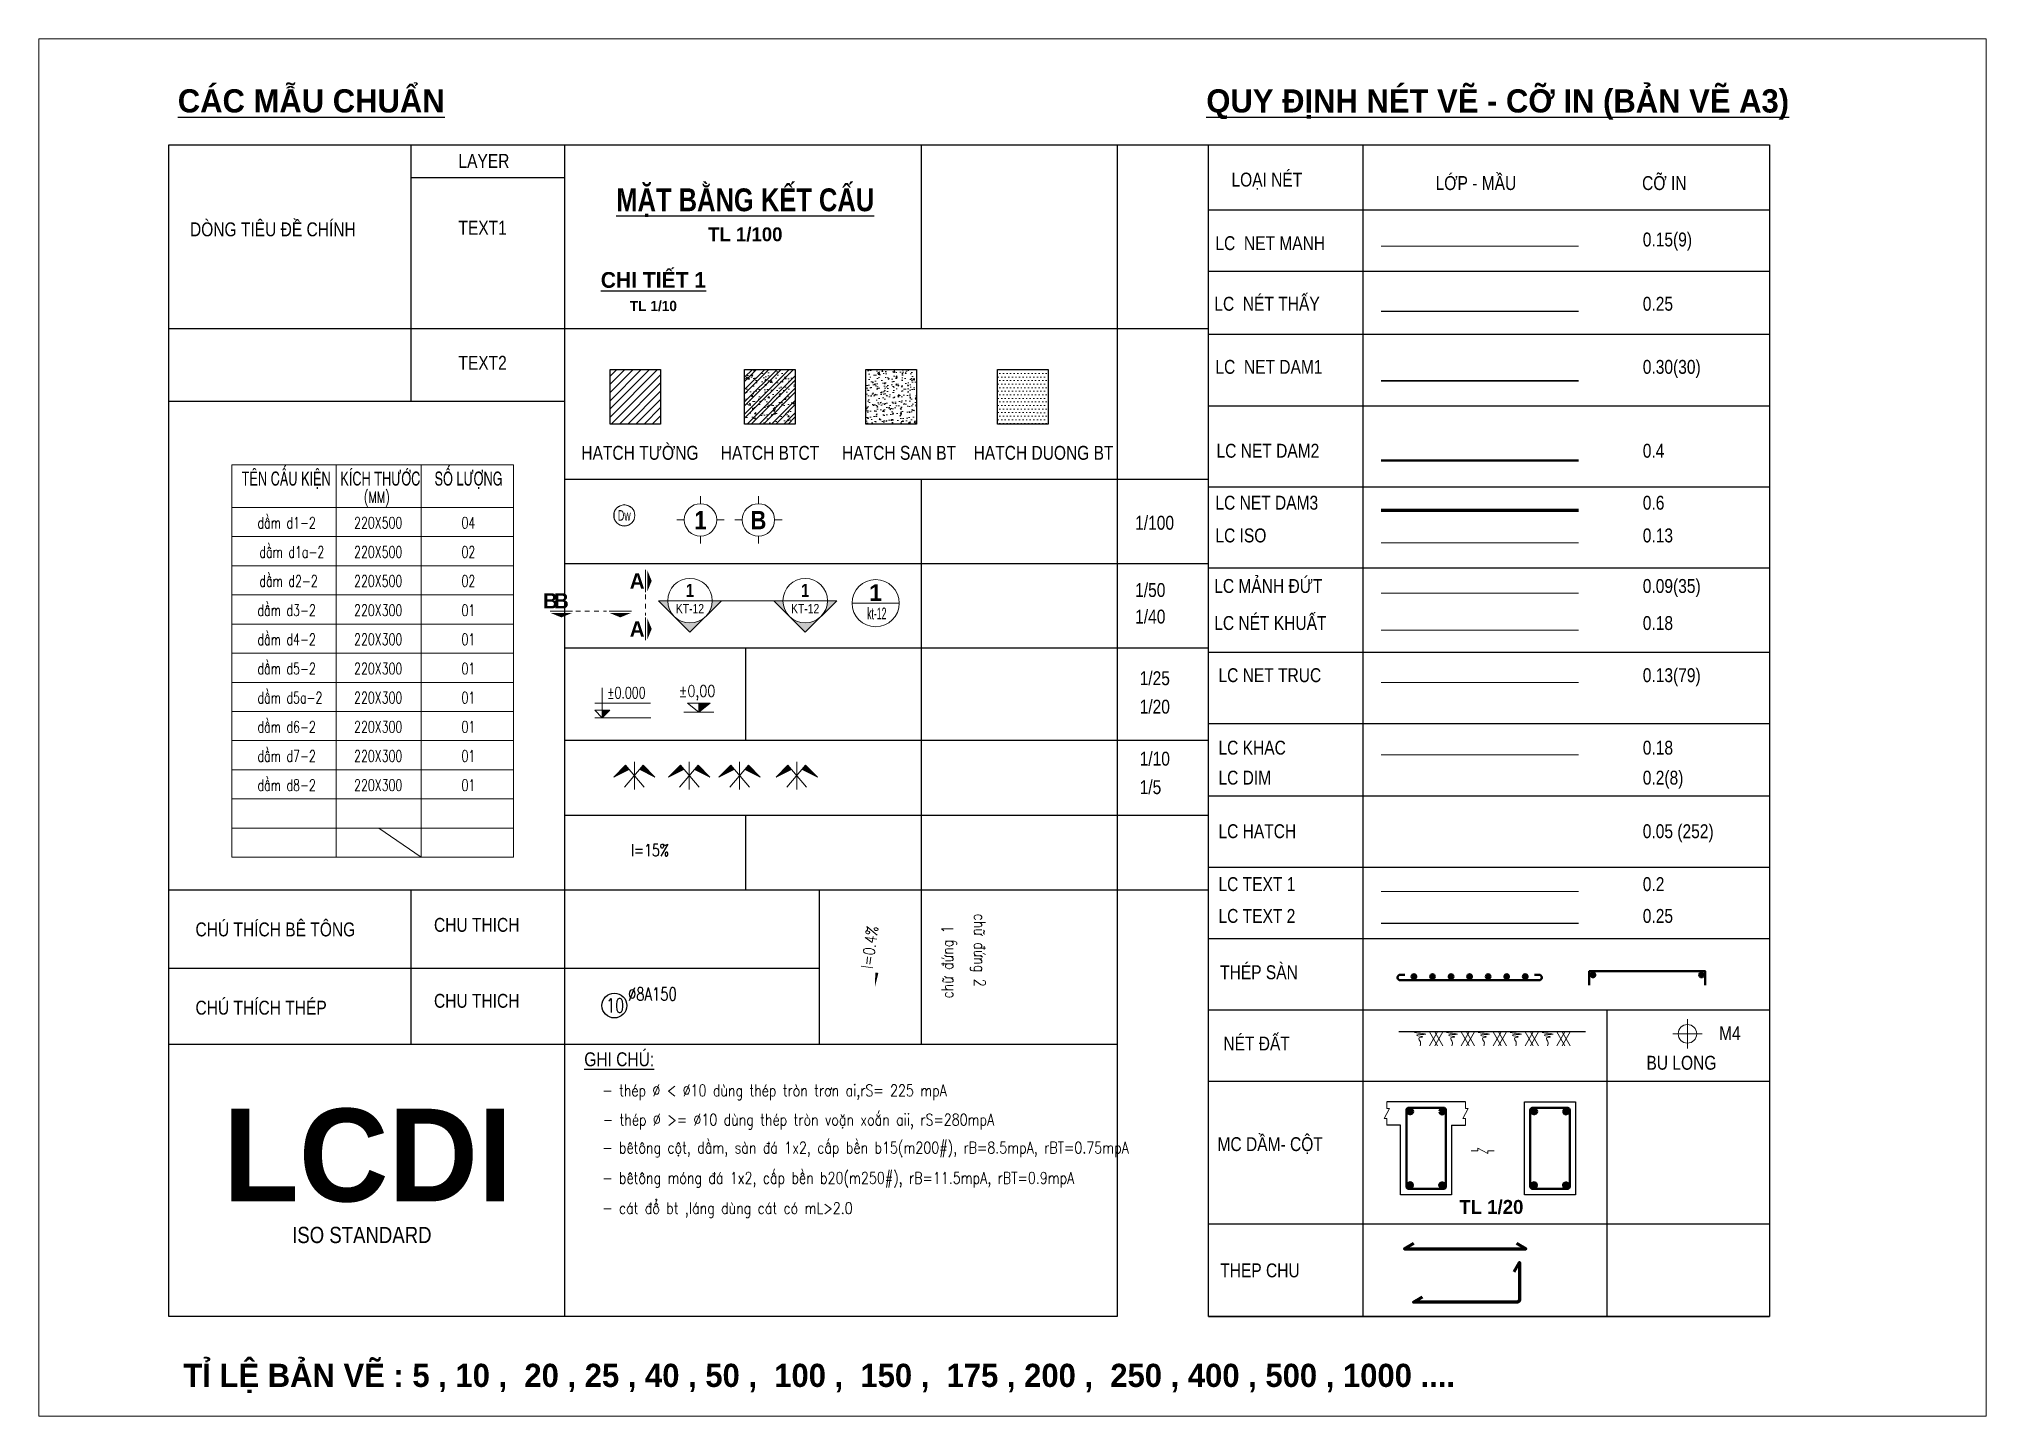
# Model space of a CAD drawing. Header units: millimetres. Extents: x 1823 to 2398, y 1966 to 2177.
# Drawn here: x 2313.17 to 2355.17, y 2059.82 to 2089.52 of the extents above; entities that cross this region are included whole.
import ezdxf
from ezdxf.enums import TextEntityAlignment as Align

# ---------------------------------------------------------------- set-up
doc = ezdxf.new("R2010")
doc.units = ezdxf.units.MM
doc.set_wipeout_variables(frame=1)
for name, pattern in [('CENTERX2', [4, 2.5, -0.5, 0.5, -0.5]), ('DASHDOT', [1, 0.5, -0.25, 0, -0.25]), ('HIDDEN', [0.375, 0.25, -0.125])]:
    doc.linetypes.add(name, pattern=pattern)
for name, color, linetype, lineweight in [('KICHTHUOC', 8, 'Continuous', 18), ('LC Dim', 8, 'Continuous', 18), ('LC Hatch', 252, 'Continuous', 9), ('LC Hatch @ 1 (1)', 252, 'Continuous', 0), ('LC ISO', 160, 'Continuous', 13), ('LC Khac', 4, 'Continuous', 9), ('LC MANH DUT', 35, 'HIDDEN', 5), ('LC Net dam 1', 30, 'Continuous', 30), ('LC Net dam2', 6, 'Continuous', 40), ('LC Net dam3', 1, 'Continuous', 60), ('LC Net khuat', 4, 'HIDDEN', 13), ('LC Net manh', 239, 'Continuous', 5), ('LC Net thay', 7, 'Continuous', 25), ('LC Net truc', 79, 'DASHDOT', 13), ('LC Text1', 3, 'Continuous', 20), ('LC Text2', 7, 'Continuous', 25), ('Text', 7, 'Continuous', 20), ('v-KICHTHUOC', 8, 'Continuous', 18), ('v-TEXT', 7, 'Continuous', 20)]:
    doc.layers.add(name, color=color, linetype=linetype, lineweight=lineweight)
doc.styles.add('arial', font='arial.ttf', dxfattribs={"width": 0.8})
doc.styles.add('Brief text', font='')
doc.styles.add('General text 2', font='arial.ttf')
doc.styles.add('LC 1', font='')
doc.styles.add('LC 2', font='', dxfattribs={"width": 0.7})
doc.styles.add('LC 3', font='vnsimli.shx', dxfattribs={"width": 0.75})
doc.styles.add('LC3', font='', dxfattribs={"width": 0.8})
doc.styles.add('T1', font='Vnsimli.shx', dxfattribs={"width": 0.7})
doc.styles.add('T2', font='', dxfattribs={"width": 0.8})
doc.styles.add('text', font='hoatbif.shx', dxfattribs={"width": 0.7})
doc.styles.add('text1', font='', dxfattribs={"width": 0.7, "height": 300})
doc.styles.get('Brief text').set_extended_font_data('.VnHelvetInsH', bold=True)
doc.styles.get('LC 1').set_extended_font_data('.VnAvantH', bold=True)
doc.styles.get('LC 2').set_extended_font_data('.VnArial NarrowH')
doc.styles.get('LC3').set_extended_font_data('.VnArialH', bold=True)
doc.styles.get('T2').set_extended_font_data('.VnArialH')
doc.styles.get('text1').set_extended_font_data('.VnHelvetInsH', bold=True)

msp = doc.modelspace()

# ---------------------------------------------------------------- texts
at = {"layer": 'LC Text1', "ltscale": 0.2, "style": 'LC 1', "width": 0.9}
for s, p in [('1', (2327.438, 2078.823, 0)), ('B', (2328.688, 2078.823, 0))]:
    msp.add_text(s, height=0.395, rotation=359.9992, dxfattribs=at).set_placement(p, align=Align.BOTTOM_CENTER)
at = {"layer": 'LC Text1', "style": 'LC 3', "width": 0.75}
msp.add_text(' I=15%%%', height=0.2622, rotation=359.9992, dxfattribs=at).set_placement((2325.801, 2071.891, 0))
at = {"layer": 'LC Text1', "color": 3, "style": 'LC 3', "width": 0.8}
for s, height, rotation, p in [('ch÷ ®øng 1', 0.25, 89.9992, (2332.888, 2068.822, 0)), ('ch÷ ®øng 2', 0.25, 269.9992, (2333.34, 2070.653, 0)), ('- thÐp %%C < %%C10 dïng thÐp trßn tr¬n ai,rS= 225 mpA', 0.25001, 359.9992, (2325.322, 2066.714, 0)), ('- thÐp %%C >= %%C10 dïng thÐp trßn voÆn xo¾n aii, rS=280mpA', 0.25001, 359.9992, (2325.332, 2066.083, 0)), ('- bªt«ng cét, dÇm, sµn ®¸ 1x2, cÊp bÒn b15(m200#), rB=8.5mpA, rBT=0.75mpA', 0.25001, 359.9992, (2325.32, 2065.481, 0)), ('- bªt«ng mãng ®¸ 1x2, cÊp bÒn b20(m250#), rB=11.5mpA, rBT=0.9mpA', 0.25001, 359.9992, (2325.32, 2064.828, 0)), ('- c¸t ®æ bt ,l¸ng dïng c¸t cã mL>2.0', 0.25001, 359.9992, (2325.32, 2064.175, 0))]:
    msp.add_text(s, height=height, rotation=rotation, dxfattribs=at).set_placement(p)
at = {"layer": 'LC Text2', "lineweight": -2}
for s, height, style, p in [('%%uc¸c mÉu chuÈn', 0.50002, 'LC 1', (2316.163, 2087.932, 0)), ('%%Uquy ®Þnh nÐt vÏ - cì in (b¶n vÏ A3)', 0.50002, 'LC 1', (2338.35, 2087.931, 0)), ('tl 1/20', 0.3, 'LC 1', (2343.807, 2064.177, 0)), ('iso standard', 0.35001, 'LC 2', (2318.63, 2063.547, 0)), ('tØ lÖ b¶n vÏ : 5 , 10 ,  20 , 25 , 40 , 50 ,  100 ,  150 ,  175 , 200 ,  250 , 400 , 500 , 1000 ....', 0.50002, 'LC 1', (2316.283, 2060.444, 0))]:
    msp.add_text(s, height=height, rotation=359.9992, dxfattribs=dict(at, style=style)).set_placement(p)
at = {"layer": 'LC Text2', "style": 'T2', "width": 0.8}
for s, height, p in [('layer', 0.3, (2322.217, 2086.737, 0)), ('lo¹i nÐt', 0.3, (2338.892, 2086.334, 0)), ('Líp - mÇu', 0.3, (2343.295, 2086.259, 0)), ('cì in', 0.3, (2347.75, 2086.259, 0)), ('dßng tiªu ®Ò chÝnh', 0.30001, (2316.426, 2085.261, 0)), ('text1', 0.3, (2322.217, 2085.295, 0)), ('LC  Net manh', 0.30001, (2338.546, 2084.963, 0)), ('0.15(9)', 0.3, (2347.765, 2085.042, 0)), ('LC  nÐt thÊy', 0.30001, (2338.523, 2083.656, 0)), ('0.25 ', 0.3, (2347.765, 2083.656, 0)), ('text2', 0.3, (2322.217, 2082.383, 0)), ('LC  Net dam1', 0.30001, (2338.546, 2082.295, 0)), ('0.30(30)', 0.3, (2347.765, 2082.295, 0)), ('HATCH T¦êNG', 0.30001, (2324.868, 2080.441, 0)), ('LC Net dam2', 0.30001, (2338.57, 2080.486, 0)), ('0.4', 0.3, (2347.765, 2080.486, 0)), ('HATCH BTCT', 0.3, (2327.876, 2080.441, 0)), ('HATCH SAN BT', 0.30001, (2330.493, 2080.441, 0)), ('HATCH DUONG BT', 0.30001, (2333.33, 2080.441, 0)), ('LC Net dam3', 0.30001, (2338.546, 2079.365, 0)), ('0.6', 0.3, (2347.765, 2079.365, 0)), ('1/100', 0.3, (2336.815, 2078.933, 0)), ('LC iso', 0.3, (2338.546, 2078.659, 0)), ('0.13', 0.3, (2347.765, 2078.659, 0)), ('LC m¶nh ®øt', 0.30001, (2338.521, 2077.569, 0)), ('0.09(35)', 0.3, (2347.765, 2077.569, 0)), ('1/50', 0.3, (2336.815, 2077.482, 0)), ('1/40', 0.3, (2336.815, 2076.909, 0)), ('LC nÐt khuÊt', 0.30001, (2338.521, 2076.77, 0)), ('0.18', 0.3, (2347.765, 2076.77, 0)), ('1/25', 0.3, (2336.912, 2075.58, 0)), ('LC Net truc', 0.30001, (2338.612, 2075.645, 0)), ('0.13(79)', 0.3, (2347.765, 2075.645, 0)), ('1/20', 0.3, (2336.912, 2074.966, 0)), ('1/10', 0.3, (2336.912, 2073.844, 0)), ('LC khac', 0.3, (2338.612, 2074.082, 0)), ('0.18', 0.3, (2347.765, 2074.082, 0)), ('LC dim', 0.3, (2338.612, 2073.435, 0)), ('0.2(8)', 0.3, (2347.765, 2073.435, 0)), ('1/5', 0.3, (2336.912, 2073.23, 0)), ('LC Hatch', 0.3, (2338.612, 2072.28, 0)), ('0.05 (252)', 0.3, (2347.765, 2072.28, 0)), ('LC text 1', 0.3, (2338.612, 2071.139, 0)), ('0.2', 0.3, (2347.765, 2071.139, 0)), ('LC text 2', 0.3, (2338.612, 2070.453, 0)), ('0.25', 0.3, (2347.765, 2070.453, 0)), ('chó thÝch bª t«ng', 0.30001, (2316.545, 2070.162, 0)), ('chu thich', 0.3, (2321.69, 2070.26, 0)), ('thÐp sµn', 0.3, (2338.647, 2069.238, 0)), ('chó thÝch thÐp', 0.30001, (2316.545, 2068.474, 0)), ('chu thich', 0.3, (2321.69, 2068.622, 0)), ('m4', 0.3, (2349.411, 2067.925, 0)), ('%%Ughi chó:', 0.30001, (2324.931, 2067.361, 0)), ('nÐt ®Êt', 0.3, (2338.717, 2067.701, 0)), ('bu long', 0.3, (2347.844, 2067.286, 0)), ('mc dÇm- cét', 0.30001, (2338.591, 2065.531, 0)), ('thep chu', 0.3, (2338.65, 2062.808, 0))]:
    msp.add_text(s, height=height, rotation=359.9992, dxfattribs=at).set_placement(p)
at = {"layer": 'LC Text2', "linetype": 'ByBlock', "style": 'LC 3', "width": 0.75}
msp.add_text('%%C8A150', height=0.2778, rotation=359.9992, dxfattribs=at).set_placement((2325.875, 2068.78, 0))
at = {"layer": 'LC Text2', "ltscale": 100, "style": 'LC 3', "width": 0.75}
msp.add_text('10', height=0.3056, rotation=359.9992, dxfattribs=at).set_placement((2325.597, 2068.67, 0), align=Align.MIDDLE_CENTER)
at = {"layer": 'LC Text2', "lineweight": -2, "style": 'LC 1'}
msp.add_text('LCDI', height=2.0001, rotation=359.9992, dxfattribs=at).set_placement((2320.262, 2065.446, 0), align=Align.MIDDLE)

# ---------------------------------------------------------------- blocks, each defined once
blk = doc.blocks.new('DXicon')
at = {"layer": 'LC Hatch', "ltscale": 50}
for points in [[(-1.15, 4.39), (-1.9, 5.26), (-4.45, 2.69)], [(4.45, 2.69), (1.9, 5.26), (1.15, 4.39)]]:
    blk.add_hatch(color=252, dxfattribs=at).paths.add_polyline_path(points)
at = {"layer": 'LC Net manh', "color": 8, "ltscale": 50}
for p, q in [((-1.9, 5.26), (-4.45, 2.69)), ((-4.45, 2.69), (-1.15, 4.39)), ((-2.13, 0.57), (1.9, 5.26)), ((2.13, 0.57), (-1.9, 5.26)), ((0, 0.04), (0, 6.04)), ((4.45, 2.69), (1.15, 4.39)), ((1.9, 5.26), (4.45, 2.69))]:
    blk.add_line(p, q, dxfattribs=at)
blk = doc.blocks.new('thep tron 2')
at = {"layer": 'LC Net dam2'}
for p, q in [((-0.5, 0.5), (0.5, 0.5)), ((0.35, 0.85), (-0.35, 0.15)), ((-0.35, 0.85), (0.35, 0.15)), ((0, 1), (0, 0))]:
    blk.add_line(p, q, dxfattribs=at)
blk.add_circle((0, 0.5), 0.5, dxfattribs=at)
blk = doc.blocks.new('theptron1')
at = {"layer": 'LC Net dam3'}
for p, q in [((-0.5, 0), (0.5, 0)), ((-0.35, 0.35), (0.35, -0.35)), ((0.35, 0.35), (-0.35, -0.35)), ((0, 0.5), (0, -0.5))]:
    blk.add_line(p, q, dxfattribs=at)
blk.add_circle((0, 0), 0.5, dxfattribs=at)
blk = doc.blocks.new('mat dat')
at = {"layer": 'LC Net manh'}
for p, q in [((2, 0), (3.73, -3)), ((3.73, 0), (2, -3)), ((3.15, 0), (4.88, -3)), ((4.88, 0), (3.15, -3))]:
    blk.add_line(p, q, dxfattribs=at)
blk.add_spline([(0, 0), (-1.21, -0.12), (1.21, -0.52), (-0.75, -0.75), (0.58, -1.1), (-0.23, -1.33), (0.06, -2.19), (0, -3)], degree=3, dxfattribs=at)
blk = doc.blocks.new('TTRUC')
at = {"layer": 'LC ISO'}
for p, q in [((0, 6.95), (0, 10.13)), ((-6.95, 0), (-10.13, 0)), ((6.95, 0), (10.13, 0)), ((0, -6.95), (0, -10.13))]:
    blk.add_line(p, q, dxfattribs=at)
at = {"layer": 'LC Net manh'}
blk.add_circle((0, 0), 6.95, dxfattribs=at)
blk = doc.blocks.new('TIEUDE1')
at = {"layer": 'LC Text2', "color": 7, "style": 'LC 1'}
blk.add_attdef('TIªU§Ò', text='', height=5, dxfattribs=at).set_placement((0, 0), align=Align.BOTTOM_CENTER)
blk.add_attdef('TL', text='', height=3, dxfattribs=at).set_placement((0, -2), align=Align.TOP_CENTER)
blk = doc.blocks.new('TIEUDE2')
at = {"layer": 'LC Text2', "color": 7, "style": 'LC 1'}
blk.add_attdef('%%UTIªU§Ò', text='', height=3.5, dxfattribs=at).set_placement((0, 0), align=Align.BOTTOM_CENTER)
blk.add_attdef('TL', text='', height=2.2, dxfattribs=at).set_placement((0, -1.8), align=Align.TOP_CENTER)
blk = doc.blocks.new('trich CT')
at = {"layer": 'LC ISO'}
blk.add_line((-500, 0), (500, 0), dxfattribs=at)
blk.add_circle((0, 0), 500, dxfattribs=at)
at = {"layer": 'LC Text1', "style": 'text1'}
blk.add_attdef('T', text='', height=350, dxfattribs=at).set_placement((0, 223), align=Align.MIDDLE_CENTER)
at = {"layer": 'LC Text1', "linetype": 'ByBlock', "style": 'text', "width": 0.7}
blk.add_attdef('KT', text='', height=250, dxfattribs=at).set_placement((0, -217), align=Align.MIDDLE_CENTER)
blk = doc.blocks.new('*U21')
at = {"layer": 'LC ISO'}
h = blk.add_hatch(color=256, dxfattribs=at)
h.paths.add_polyline_path([(0, -8.49), (4.24, -4.24, -0.198912), (0, -6, -0.198912), (-4.24, -4.24)])
h.paths.add_polyline_path([(8.49, 0), (6, 0, -0.198912), (4.24, -4.24)])
h.paths.add_polyline_path([(-4.24, -4.24, -0.198912), (-6, 0), (-8.49, 0)])
h = blk.add_hatch(color=256, dxfattribs=at)
h.paths.add_polyline_path([(31.08, -8.49), (35.32, -4.24, -0.198912), (31.08, -6, -0.198912), (26.84, -4.24)])
h.paths.add_polyline_path([(39.57, 0), (37.08, 0, -0.198912), (35.32, -4.24)])
h.paths.add_polyline_path([(26.84, -4.24, -0.198912), (25.08, 0), (22.59, 0)])
for p, q in [((-6, 0), (6, 0)), ((25.08, 0), (37.08, 0))]:
    blk.add_line(p, q, dxfattribs=at)
for points in [[(6, 0), (8.49, 0), (0, -8.49), (-8.49, 0), (-6, 0)], [(37.08, 0), (39.57, 0), (31.08, -8.49), (22.59, 0), (25.08, 0)]]:
    blk.add_lwpolyline(points, dxfattribs=at)
for centre in [(0, 0), (31.08, 0)]:
    blk.add_circle(centre, 6, dxfattribs=at)
at = {"layer": 'LC MANH DUT', "linetype": 'HIDDEN', "ltscale": 300}
blk.add_line((6, 0), (25.08, 0), dxfattribs=at)
at = {"layer": 'LC Text1', "style": 'Brief text', "width": 0.8, "flags": 8}
for tag, p in [('VIEW-NUMBER2', (0, 52)), ('VIEW-NUMBER1', (0, 0))]:
    blk.add_attdef(tag, text='', height=3.5, dxfattribs=at).set_placement(p, align=Align.BOTTOM_CENTER)
at = {"layer": 'LC Text1', "style": 'arial', "width": 0.8, "flags": 8}
for tag, p in [('SHEET-NUMBER2', (0, 51.13)), ('SHEET-NUMBER1', (0, -0.87))]:
    blk.add_attdef(tag, text='', height=2.5, dxfattribs=at).set_placement(p, align=Align.TOP_CENTER)
blk = doc.blocks.new('Caodo1')
at = {"layer": 'LC Text1'}
blk.add_hatch(color=4, dxfattribs=at).paths.add_polyline_path([(0, 200), (0, 0), (243, 200)])
at = {"layer": 'LC Text1', "color": 4}
for p, q in [((324, 0), (-324, 0)), ((0, 0), (0, 200))]:
    blk.add_line(p, q, dxfattribs=at)
blk.add_lwpolyline([(-243, 200), (243, 200), (0, 0), (0, 0)], close=True, dxfattribs=at)
at = {"layer": 'LC Text1', "color": 4, "style": 'T1', "width": 0.8}
blk.add_attdef('%%P0,00', text='', height=250, dxfattribs=at).set_placement((-39, 460), align=Align.MIDDLE_CENTER)
blk = doc.blocks.new('bu lon')
at = {"layer": 'LC Khac', "color": 9}
for p, q in [((0.79, 0), (-0.79, 0)), ((0, -0.79), (0, 0.79))]:
    blk.add_line(p, q, dxfattribs=at)
at = {"layer": 'LC Khac', "color": 7}
blk.add_circle((0, 0), 0.5, dxfattribs=at)
blk = doc.blocks.new('MM')
at = {"layer": 'LC Khac', "xscale": 2.289702860291335, "yscale": 2.289702860291335, "zscale": 2.289702860291335}
blk.add_blockref('bu lon', (0, 0), dxfattribs=at)
blk = doc.blocks.new('CT')
at = {"layer": 'LC Text1', "lineweight": 15}
blk.add_hatch(color=4, dxfattribs=at).paths.add_polyline_path([(3.25, 1.6), (1.64, 1.6), (1.64, 0)])
at = {"layer": 'LC Text1', "color": 4, "lineweight": 15, "ltscale": 50}
for p, q in [((12.09, 0), (0, 0)), ((0.05, 3.14), (12, 3.14))]:
    blk.add_line(p, q, dxfattribs=at)
for points in [[(1.64, 6.43), (1.64, 0)], [(1.64, 0), (0.03, 1.6), (1.64, 1.6)], [(1.64, 0), (3.25, 1.6), (1.64, 1.6)]]:
    blk.add_lwpolyline(points, dxfattribs=at)
at = {"layer": 'LC Text1', "color": 4, "style": 'LC 3', "width": 0.75}
blk.add_attdef('CT', (1.91, 3.5), '', height=2.2, dxfattribs=at)
blk = doc.blocks.new('*U22')
at = {"layer": 'Defpoints'}
blk.add_lwpolyline([(0, 2.97), (-1.75, 2.41), (-2.83, 0.92), (-2.83, -0.92), (-1.75, -2.41), (0, -2.98), (1.75, -2.41), (2.83, -0.92), (2.83, 0.92), (1.75, 2.41)], close=True, dxfattribs=at)
at = {"layer": 'LC Text1', "style": 'General text 2', "width": 0.6, "flags": 8}
blk.add_attdef('SYMBOL', text='', height=3, dxfattribs=at).set_placement((0, 0), align=Align.MIDDLE_CENTER)
blk.add_wipeout([(0, 2.97), (-1.75, 2.41), (-2.83, 0.92), (-2.83, -0.92), (-1.75, -2.41), (0, -2.98), (1.75, -2.41), (2.83, -0.92), (2.83, 0.92), (1.75, 2.41)]).dxf.layer = 'LC Net manh'
at = {"layer": 'LC ISO'}
blk.add_circle((0, 0), 2.98, dxfattribs=at)
blk = doc.blocks.new('matcatdoc')
at = {"layer": 'LC Khac', "color": 1, "ltscale": 2}
for p, q in [((0, 485), (0, 0)), ((0, -550), (0, -1036))]:
    blk.add_line(p, q, dxfattribs=at)
for points in [[(134, 243, 0, 471, 0), (37, 243, 275, 275, 0)], [(134, -793, 0, 471, 0), (37, -793, 275, 275, 0)]]:
    blk.add_lwpolyline(points, format="xyseb", dxfattribs=at)
at = {"layer": 'LC MANH DUT', "ltscale": 200}
blk.add_line((0, -49), (0, -506), dxfattribs=at)
at = {"ltscale": 2, "style": 'LC 1'}
for p in [(-179, 243), (-179, -793)]:
    blk.add_attdef('LC', text='', height=330, dxfattribs=at).set_placement(p, align=Align.MIDDLE_CENTER)
blk = doc.blocks.new('*U20')
at = {"layer": 'LC Khac', "color": 1, "ltscale": 2}
for p, q in [((0, 0), (-485, 0)), ((1271, 0), (785, 0))]:
    blk.add_line(p, q, dxfattribs=at)
for points in [[(-243, -134, 0, 471, 0), (-243, -37, 275, 275, 0)], [(1028, -134, 0, 471, 0), (1028, -37, 275, 275, 0)]]:
    blk.add_lwpolyline(points, format="xyseb", dxfattribs=at)
at = {"layer": 'LC MANH DUT', "ltscale": 300}
blk.add_line((66, 0), (732, 0), dxfattribs=at)
at = {"ltscale": 2, "style": 'LC 1'}
for p in [(-243, 222), (1028, 222)]:
    blk.add_attdef('LC', text='', height=330, dxfattribs=at).set_placement(p, align=Align.MIDDLE_CENTER)
blk = doc.blocks.new('DODOC1')
at = {"layer": 'KICHTHUOC'}
blk.add_lwpolyline([(-630, 0, 0, 0, 0), (762, 0, 0, 66.7, 0), (443, 0, 66.7, 66.7, 0)], format="xyseb", dxfattribs=at)
at = {"layer": 'Text', "style": 'T1', "width": 0.8}
blk.add_attdef('DOC', text='', height=250, dxfattribs=at).set_placement((-79, 226), align=Align.MIDDLE_CENTER)

# ---------------------------------------------------------------- hatches: boundary and pattern name
at = {"layer": 'LC Hatch', "ltscale": 3}
h = msp.add_hatch(dxfattribs=at)
h.set_pattern_fill('AR-CONC', color=256, scale=0.035163, angle=-0.0008)
h.set_pattern_definition([(49.99922, (2370.2459, 2000.61398), (0.2522124, -0.0220692), [0.0263725, -0.2900976]), (354.9992, (2370.2459, 2000.61398), (-0.048786, 0.2644966), [0.021098, -0.2320781]), (100.45062, (2370.26692, 2000.61214), (0.2034266, 0.24242723), [0.0224132, -0.246545]), (46.1834, (2370.2459, 2000.6843), (0.3752769, -0.0582072), [0.0395588, -0.4351464]), (96.6348, (2370.27717, 2000.67946), (0.3286634, 0.342528), [0.0336198, -0.3698175]), (351.1834, (2370.2459, 2000.6843), (0.3286631, 0.3425282), [0.031647, -0.3481171]), (20.99922, (2370.28106, 2000.66673), (0.20989056, -0.14157715), [0.0263725, -0.2900976]), (325.9992, (2370.28106, 2000.66673), (0.0855613, 0.25498586), [0.021098, -0.2320781]), (71.45062, (2370.29855, 2000.65493), (0.29545195, 0.1134085), [0.0224132, -0.246545]), (37.49922, (2370.2459, 2000.61398), (0.00427741, 0.11705656), [0, -0.22926502, 0, -0.23559442, 0, -0.23295717]), (7.49922, (2370.2459, 2000.61398), (0.09250595, 0.1386871), [0, -0.13432398, 0, -0.22399052, 0, -0.08878745]), (327.49922, (2370.16748, 2000.61398), (0.18770973, -0.00793362), [0, -0.08790837, 0, -0.2742741, 0, -0.36394064]), (317.49922, (2370.13232, 2000.61398), (0.20506826, 0.03519746), [0, -0.11428088, 0, -0.18214614, 0, -0.2584506])])
h.paths.add_polyline_path([(2332.098, 2082.388), (2331.008, 2082.388), (2331.008, 2081.211), (2332.098, 2081.211)])
h = msp.add_hatch(dxfattribs=at)
h.set_pattern_fill('DOTS', color=256, scale=1.230717, angle=-0.0008)
h.set_pattern_definition([(359.99922, (2370.43388, 2000.61398), (0.03846096, 0.076919295), [0, -0.07691982])])
h.paths.add_polyline_path([(2334.935, 2082.388), (2333.845, 2082.388), (2333.845, 2081.211), (2334.935, 2081.211)])
at = {"layer": 'LC Hatch @ 1 (1)', "ltscale": 2}
h = msp.add_hatch(dxfattribs=at)
h.set_pattern_fill('ANSI31', color=256, scale=1.000046, angle=-0.0008)
h.set_pattern_definition([(44.99922, (2370.43388, 2000.61398), (-0.08839117, 0.08839359), [])])
h.paths.add_polyline_path([(2326.578, 2081.211), (2326.578, 2082.388), (2325.488, 2082.388), (2325.488, 2081.211)])
h = msp.add_hatch(dxfattribs=at)
h.set_pattern_fill('BTCT', color=256, scale=0.050002, angle=-0.0008)
h.set_pattern_definition([(49.9992, (2325.98543, 2143.4554), (0.3586408, -0.031382), [0.0375012, -0.4125128]), (354.9992, (2325.98543, 2143.4554), (-0.0693727, 0.3761087), [0.030001, -0.3300102]), (100.4506, (2326.0153, 2143.4528), (0.2892684, 0.3447265), [0.031871, -0.350582]), (46.1834, (2325.98543, 2143.5554), (0.533636, -0.0827694), [0.0562517, -0.618769]), (96.6348, (2326.0299, 2143.5485), (0.4673525, 0.4870676), [0.0478066, -0.525873]), (351.1834, (2325.98543, 2143.5554), (0.467352, 0.487068), [0.0450014, -0.4950153]), (20.9992, (2326.03543, 2143.5304), (0.29846, -0.2013198), [0.0375012, -0.4125128]), (325.9992, (2326.03543, 2143.5304), (0.1216664, 0.3625846), [0.030001, -0.3300102]), (71.4506, (2326.0603, 2143.51363), (0.4201265, 0.1612645), [0.031871, -0.350582]), (37.49922, (2325.98543, 2143.4554), (0.0060824, 0.166452), [0, -0.3260101, 0, -0.3350104, 0, -0.3312603]), (7.4992, (2325.98543, 2143.4554), (0.13154154, 0.19721017), [0, -0.1910059, 0, -0.3185099, 0, -0.1262539]), (327.49922, (2325.87393, 2143.4554), (0.26691934, -0.01128144), [0, -0.1250039, 0, -0.3900121, 0, -0.51751605]), (317.4992, (2325.82393, 2143.4554), (0.2916028, 0.05005005), [0, -0.162505, 0, -0.259008, 0, -0.3675114]), (44.9992, (2325.98543, 2143.4554), (-0.1325848, 0.13258845), []), (44.9992, (2326.07382, 2143.4554), (-0.1325848, 0.13258845), [])])
h.paths.add_polyline_path([(2329.481, 2082.388), (2328.391, 2082.388), (2328.391, 2081.211), (2329.481, 2081.211)])

# ---------------------------------------------------------------- linework, layer by layer
at = {"layer": 'LC ISO', "ltscale": 0.5}
msp.add_line((2342.124, 2078.652, 0), (2346.377, 2078.652, 0), dxfattribs=at)
at = {"layer": 'LC Khac', "ltscale": 0.5}
msp.add_line((2342.124, 2074.074, 0), (2346.377, 2074.074, 0), dxfattribs=at)
at = {"layer": 'LC MANH DUT', "ltscale": 300}
msp.add_line((2342.124, 2077.562, 0), (2346.377, 2077.562, 0), dxfattribs=at)
at = {"layer": 'LC Net dam 1'}
msp.add_line((2342.124, 2082.146, 0), (2346.377, 2082.146, 0), dxfattribs=at)
at = {"layer": 'LC Net dam2', "ltscale": 5}
msp.add_line((2346.377, 2080.426, 0), (2342.124, 2080.426, 0), dxfattribs=at)
at = {"layer": 'LC Net dam2'}
msp.add_lwpolyline([(2345.428, 2069.334), (2345.528, 2069.334, -0.414214), (2345.585, 2069.277), (2345.585, 2069.271, -0.414214), (2345.528, 2069.214), (2344.031, 2069.214), (2342.534, 2069.214, -0.414214), (2342.477, 2069.271), (2342.477, 2069.277, -0.414214), (2342.534, 2069.334), (2342.634, 2069.334)], format="xyb", dxfattribs=at)
msp.add_lwpolyline([(2346.611, 2069.11), (2346.611, 2069.41), (2349.111, 2069.41), (2349.111, 2069.11)], dxfattribs=at)
for points in [[(2342.667, 2064.766), (2342.667, 2066.416, -0.414214), (2342.717, 2066.466), (2343.467, 2066.466, -0.414214), (2343.517, 2066.416), (2343.517, 2064.766, -0.414214), (2343.467, 2064.716), (2342.717, 2064.716, -0.414214)], [(2345.339, 2064.766), (2345.339, 2066.416, -0.414214), (2345.389, 2066.466), (2346.139, 2066.466, -0.414214), (2346.189, 2066.416), (2346.189, 2064.766, -0.414214), (2346.139, 2064.716), (2345.389, 2064.716, -0.414214)]]:
    msp.add_lwpolyline(points, format="xyb", close=True, dxfattribs=at)
at = {"layer": 'LC Net dam3', "ltscale": 0.5}
msp.add_line((2342.124, 2079.357, 0), (2346.377, 2079.357, 0), dxfattribs=at)
at = {"layer": 'LC Net dam3', "ltscale": 5}
msp.add_lwpolyline([(2342.821, 2063.535), (2342.626, 2063.423), (2345.241, 2063.423), (2345.047, 2063.535)], dxfattribs=at)
at = {"layer": 'LC Net dam3'}
msp.add_lwpolyline([(2344.993, 2062.93), (2345.106, 2063.125), (2345.106, 2062.326, -0.414214), (2345.056, 2062.276), (2342.818, 2062.276), (2343.013, 2062.389)], format="xyb", dxfattribs=at)
at = {"layer": 'LC Net khuat', "ltscale": 300}
msp.add_line((2342.124, 2076.763, 0), (2346.377, 2076.763, 0), dxfattribs=at)
at = {"layer": 'LC Net manh'}
msp.add_line((2342.125, 2085.047, 0), (2346.377, 2085.047, 0), dxfattribs=at)
for points in [[(2342.242, 2066.091), (2342.242, 2066.234), (2342.184, 2066.234), (2342.3, 2066.448), (2342.242, 2066.448), (2342.242, 2066.591)], [(2343.942, 2066.091), (2343.942, 2066.234), (2343.884, 2066.234), (2344, 2066.448), (2343.942, 2066.448), (2343.942, 2066.591)], [(2344.062, 2065.535), (2344.206, 2065.535), (2344.206, 2065.593), (2344.419, 2065.478), (2344.419, 2065.535), (2344.562, 2065.535)]]:
    msp.add_lwpolyline(points, dxfattribs=at)
at = {"layer": 'LC Net thay'}
for p, q in [((2321.192, 2087.233, 0), (2321.192, 2081.704, 0)), ((2324.506, 2087.233, 0), (2324.505, 2061.965, 0)), ((2332.196, 2087.233, 0), (2332.196, 2083.27, 0)), ((2336.428, 2087.233, 0), (2338.399, 2087.233, 0)), ((2341.729, 2087.233, 0), (2341.728, 2061.965, 0)), ((2324.506, 2086.522, 0), (2321.192, 2086.523, 0)), ((2338.399, 2085.831, 0), (2350.496, 2085.831, 0)), ((2338.399, 2084.508, 0), (2350.496, 2084.508, 0)), ((2342.125, 2083.648, 0), (2346.377, 2083.648, 0)), ((2315.973, 2083.27, 0), (2332.196, 2083.27, 0)), ((2315.973, 2083.27, 0), (2338.399, 2083.27, 0)), ((2338.399, 2083.152, 0), (2350.496, 2083.152, 0)), ((2315.973, 2081.704, 0), (2324.506, 2081.704, 0)), ((2338.399, 2081.607, 0), (2350.496, 2081.607, 0)), ((2324.506, 2080.023, 0), (2338.399, 2080.022, 0)), ((2332.196, 2080.022, 0), (2332.196, 2067.836, 0)), ((2338.399, 2079.858, 0), (2350.496, 2079.858, 0)), ((2324.506, 2078.205, 0), (2338.399, 2078.205, 0)), ((2338.399, 2078.108, 0), (2350.496, 2078.108, 0)), ((2324.505, 2076.388, 0), (2338.399, 2076.387, 0)), ((2328.413, 2076.388, 0), (2328.413, 2074.396, 0)), ((2338.399, 2076.291, 0), (2350.496, 2076.291, 0)), ((2338.399, 2074.753, 0), (2350.496, 2074.753, 0)), ((2324.505, 2074.396, 0), (2338.399, 2074.396, 0)), ((2324.505, 2072.776, 0), (2332.196, 2072.776, 0)), ((2324.505, 2072.776, 0), (2338.399, 2072.776, 0)), ((2328.413, 2072.776, 0), (2328.413, 2071.165, 0)), ((2338.399, 2073.19, 0), (2350.496, 2073.19, 0)), ((2338.399, 2071.652, 0), (2350.496, 2071.652, 0)), ((2315.973, 2071.165, 0), (2338.399, 2071.165, 0)), ((2321.192, 2071.165, 0), (2321.192, 2067.836, 0)), ((2330.007, 2067.836, 0), (2330.007, 2071.165, 0)), ((2342.124, 2070.445, 0), (2346.377, 2070.445, 0)), ((2338.399, 2070.115, 0), (2350.496, 2070.114, 0)), ((2315.973, 2069.474, 0), (2330.007, 2069.474, 0)), ((2338.399, 2068.577, 0), (2350.496, 2068.577, 0)), ((2346.991, 2068.577, 0), (2346.991, 2061.965, 0)), ((2315.973, 2067.836, 0), (2336.427, 2067.836, 0)), ((2315.973, 2067.836, 0), (2336.427, 2067.836, 0)), ((2346.526, 2068.104, 0), (2342.506, 2068.104, 0)), ((2338.399, 2067.039, 0), (2350.496, 2067.039, 0)), ((2343.942, 2066.591, 0), (2342.242, 2066.591, 0)), ((2342.542, 2066.091, 0), (2342.242, 2066.091, 0)), ((2343.642, 2066.091, 0), (2343.942, 2066.091, 0)), ((2338.399, 2063.964, 0), (2350.496, 2063.963, 0)), ((2338.399, 2061.965, 0), (2350.496, 2061.965, 0))]:
    msp.add_line(p, q, dxfattribs=at)
for points in [[(2315.973, 2087.233), (2336.428, 2087.233), (2336.427, 2061.965), (2315.973, 2061.965)], [(2338.399, 2087.233), (2350.496, 2087.233), (2350.496, 2061.965), (2338.399, 2061.965)], [(2345.214, 2066.591), (2346.314, 2066.591), (2346.314, 2064.591), (2345.214, 2064.591)]]:
    msp.add_lwpolyline(points, close=True, dxfattribs=at)
msp.add_lwpolyline([(2343.642, 2066.091), (2343.642, 2064.591), (2342.542, 2064.591), (2342.542, 2066.091)], dxfattribs=at)
at = {"layer": 'LC Net truc', "linetype": 'CENTERX2', "ltscale": 200}
msp.add_line((2342.124, 2075.638, 0), (2346.377, 2075.638, 0), dxfattribs=at)
at = {"layer": 'LC Text1'}
msp.add_line((2342.124, 2071.131, 0), (2346.377, 2071.131, 0), dxfattribs=at)
at = {"layer": 'LC Text2', "ltscale": 2}
for points in [[(2325.488, 2082.388), (2326.578, 2082.388), (2326.578, 2081.211), (2325.488, 2081.211)], [(2328.391, 2082.388), (2329.481, 2082.388), (2329.481, 2081.211), (2328.391, 2081.211)], [(2331.008, 2082.388), (2332.098, 2082.388), (2332.098, 2081.211), (2331.008, 2081.211)], [(2333.845, 2082.388), (2334.935, 2082.388), (2334.935, 2081.211), (2333.845, 2081.211)]]:
    msp.add_lwpolyline(points, close=True, dxfattribs=at)
at = {"layer": 'LC Text2', "ltscale": 100}
msp.add_circle((2325.581, 2068.67, 0), 0.268, dxfattribs=at)

# ---------------------------------------------------------------- block references
at = {"layer": 'LC Dim'}
for p, xscale, yscale, zscale, rotation in [((2342.747, 2066.386, 0), 0.1000031008196128, 0.1000031008196128, 0.1000031008196128, 359.999216292062), ((2343.437, 2066.386, 0), -0.1000031008196128, 0.1000031008196126, 0.1000031008196126, 359.999216292062), ((2345.419, 2066.386, 0), 0.1000031008196128, 0.1000031008196128, 0.1000031008196128, 359.999216292062), ((2346.109, 2066.386, 0), -0.1000031008196128, 0.1000031008196126, 0.1000031008196126, 359.999216292062), ((2342.747, 2064.796, 0), -0.1000031008196127, 0.1000031008196126, 0.1000031008196126, 179.9992162950231), ((2343.437, 2064.796, 0), 0.1000031008196127, 0.1000031008196127, 0.1000031008196127, 179.9992162950232), ((2345.419, 2064.796, 0), -0.1000031008196127, 0.1000031008196126, 0.1000031008196126, 179.9992162950231), ((2346.109, 2064.796, 0), 0.1000031008196127, 0.1000031008196127, 0.1000031008196127, 179.9992162950232)]:
    msp.add_blockref('theptron1', p, dxfattribs=dict(at, xscale=xscale, yscale=yscale, zscale=zscale, rotation=rotation))
at = {"layer": 'LC Hatch', "xscale": 0.1000031008196128, "yscale": 0.1000031008196128, "zscale": 0.1000031008196128, "rotation": 359.999216292062}
for p in [(2326.012, 2073.325, 0), (2327.196, 2073.325, 0), (2328.282, 2073.325, 0), (2329.515, 2073.325, 0)]:
    msp.add_blockref('DXicon', p, dxfattribs=at)
at = {"layer": 'LC ISO', "xscale": 0.05039377237252668, "yscale": 0.05039377237252668, "zscale": 0.05039377237252668, "rotation": 359.999216292062}
for p in [(2327.438, 2079.144, 0), (2328.688, 2079.144, 0)]:
    msp.add_blockref('TTRUC', p, dxfattribs=at)
at = {"layer": 'LC ISO'}
ref = msp.add_blockref('*U21', (2327.211, 2077.401, 0), dxfattribs=dict(at, xscale=0.08000248065571523, yscale=0.08000248065571523, zscale=0.08000248065571523, rotation=359.999216292062))
ref.add_attrib('VIEW-NUMBER1', '1', dxfattribs={"layer": 'LC Text1', "height": 0.28, "rotation": 359.9992, "style": 'Brief text', "width": 0.8}).set_placement((2327.211, 2077.401, 0), align=Align.BOTTOM_CENTER)
ref.add_attrib('SHEET-NUMBER1', 'KT-12', dxfattribs={"layer": 'LC Text1', "height": 0.2, "rotation": 359.9992, "style": 'arial', "width": 0.8}).set_placement((2327.211, 2077.331, 0), align=Align.TOP_CENTER)
ref.add_attrib('VIEW-NUMBER2', '1', dxfattribs={"layer": 'LC Text1', "height": 0.28, "rotation": 359.9992, "style": 'Brief text', "width": 0.8}).set_placement((2329.697, 2077.401, 0), align=Align.BOTTOM_CENTER)
ref.add_attrib('SHEET-NUMBER2', 'KT-12', dxfattribs={"layer": 'LC Text1', "height": 0.2, "rotation": 359.9992, "style": 'arial', "width": 0.8}).set_placement((2329.697, 2077.331, 0), align=Align.TOP_CENTER)
ref = msp.add_blockref('trich CT', (2331.216, 2077.348, 0), dxfattribs=dict(at, xscale=0.001018317289489503, yscale=0.001018317289489503, zscale=0.001018317289489503, rotation=359.999216292062))
ref.add_attrib('T', '1', dxfattribs={"layer": 'LC Text2', "height": 0.356, "rotation": 359.9992, "style": 'text1'}).set_placement((2331.216, 2077.575, 0), align=Align.MIDDLE_CENTER)
ref.add_attrib('KT', ' kt-12', dxfattribs={"layer": 'LC Text2', "linetype": 'ByBlock', "height": 0.2546, "rotation": 359.9992, "style": 'text', "width": 0.55}).set_placement((2331.216, 2077.126, 0), align=Align.MIDDLE_CENTER)
at = {"layer": 'LC Khac', "xscale": 0.1000031008196128, "yscale": 0.1000031008196128, "zscale": 0.1000031008196128, "rotation": 359.999216292062}
for p in [(2342.961, 2068.104, 0), (2343.649, 2068.104, 0), (2344.337, 2068.104, 0), (2345.025, 2068.104, 0), (2345.712, 2068.104, 0)]:
    msp.add_blockref('mat dat', p, dxfattribs=at)
at = {"layer": 'LC MANH DUT', "xscale": 0.1747005736924851, "yscale": 0.1747005736924851, "zscale": 0.1747005736924851, "rotation": 359.999216292062}
msp.add_blockref('MM', (2348.728, 2068.06, 0), dxfattribs=at)
at = {"layer": 'LC Net dam2'}
for p, xscale, yscale, zscale, rotation in [((2342.829, 2069.244, 0), 0.1000031008196128, 0.1000031008196128, 0.1000031008196128, 359.999216292062), ((2343.229, 2069.244, 0), 0.1000031008196128, 0.1000031008196128, 0.1000031008196128, 359.999216292062), ((2343.629, 2069.244, 0), 0.1000031008196128, 0.1000031008196128, 0.1000031008196128, 359.999216292062), ((2344.029, 2069.244, 0), 0.1000031008196128, 0.1000031008196128, 0.1000031008196128, 359.999216292062), ((2344.429, 2069.244, 0), 0.1000031008196128, 0.1000031008196128, 0.1000031008196128, 359.999216292062), ((2344.829, 2069.244, 0), 0.1000031008196128, 0.1000031008196128, 0.1000031008196128, 359.999216292062), ((2345.229, 2069.244, 0), 0.1000031008196128, 0.1000031008196128, 0.1000031008196128, 359.999216292062), ((2346.691, 2069.38, 0), -0.1000031008196127, 0.1000031008196126, 0.1000031008196126, 179.9992162950231), ((2349.031, 2069.38, 0), 0.1000031008196127, 0.1000031008196127, 0.1000031008196127, 179.9992162950232)]:
    msp.add_blockref('thep tron 2', p, dxfattribs=dict(at, xscale=xscale, yscale=yscale, zscale=zscale, rotation=rotation))
at = {"layer": 'LC Net manh'}
ref = msp.add_blockref('matcatdoc', (2326.252, 2077.586, 0), dxfattribs=dict(at, xscale=0.001000031008196441, yscale=0.001000031008196441, zscale=0.001000031008196441, rotation=359.999216292062))
ref.add_attrib('LC', 'A', dxfattribs={"layer": '0', "ltscale": 2, "height": 0.33, "rotation": 359.9992, "style": 'LC 1'}).set_placement((2326.073, 2076.793, 0), align=Align.MIDDLE_CENTER)
ref.add_attrib('LC', 'A', dxfattribs={"layer": '0', "ltscale": 2, "height": 0.33, "rotation": 359.9992, "style": 'LC 1'}).set_placement((2326.073, 2077.829, 0), align=Align.MIDDLE_CENTER)
ref = msp.add_blockref('*U20', (2324.681, 2077.176, 0), dxfattribs=dict(at, xscale=0.001000031008196441, yscale=0.001000031008196441, zscale=0.001000031008196441, rotation=359.999216292062))
ref.add_attrib('LC', 'B', dxfattribs={"layer": '0', "ltscale": 2, "height": 0.33, "rotation": 359.9992, "style": 'LC 1'}).set_placement((2324.201, 2077.399, 0), align=Align.MIDDLE_CENTER)
ref.add_attrib('LC', 'B', dxfattribs={"layer": '0', "ltscale": 2, "height": 0.33, "rotation": 359.9992, "style": 'LC 1'}).set_placement((2324.438, 2077.399, 0), align=Align.MIDDLE_CENTER)
at = {"layer": 'LC Text1'}
ref = msp.add_blockref('CT', (2325.157, 2074.878, 0), dxfattribs=dict(at, xscale=0.1000031008196128, yscale=0.1000031008196128, zscale=0.1000031008196128, rotation=359.999216292062))
ref.add_attrib('CT', '%%P0.000', (2325.421, 2075.292, 0), dxfattribs={"color": 3, "height": 0.248, "rotation": 359.9992, "style": 'LC 3', "width": 0.7})
ref = msp.add_blockref('Caodo1', (2327.402, 2074.995, 0), dxfattribs=dict(at, xscale=0.001000031008196441, yscale=0.001000031008196441, zscale=0.001000031008196441, rotation=359.999216292062))
ref.add_attrib('%%P0,00', '%%p0,00', dxfattribs={"layer": 'LC Text2', "height": 0.25, "rotation": 359.9992, "style": 'T1', "width": 0.8}).set_placement((2327.363, 2075.455, 0), align=Align.MIDDLE_CENTER)
at = {"layer": 'LC Text2'}
ref = msp.add_blockref('TIEUDE1', (2328.404, 2085.654, 0), dxfattribs=dict(at, xscale=0.1000031008196128, yscale=0.1000031008196128, zscale=0.1000031008196128, rotation=359.999216292062))
ref.add_attrib('TIªU§Ò', '%%UmÆt b»ng kÕt cÊu', dxfattribs={"color": 7, "height": 0.49246, "rotation": 359.9992, "style": 'LC3', "width": 0.8}).set_placement((2328.404, 2085.654, 0), align=Align.BOTTOM_CENTER)
ref.add_attrib('TL', 'TL 1/100', dxfattribs={"color": 7, "height": 0.3, "rotation": 359.9992, "style": 'LC 1'}).set_placement((2328.404, 2085.454, 0), align=Align.TOP_CENTER)
ref = msp.add_blockref('TIEUDE2', (2326.423, 2084.048, 0), dxfattribs=dict(at, xscale=0.1000031008196128, yscale=0.1000031008196128, zscale=0.1000031008196128, rotation=359.999216292062))
ref.add_attrib('%%UTIªU§Ò', '%%Uchi tiÕt 1', dxfattribs={"color": 7, "height": 0.33963, "rotation": 359.9992, "style": 'LC 1'}).set_placement((2326.423, 2084.048, 0), align=Align.BOTTOM_CENTER)
ref.add_attrib('TL', 'TL 1/10', dxfattribs={"color": 7, "height": 0.22, "rotation": 359.9992, "style": 'LC 1'}).set_placement((2326.423, 2083.868, 0), align=Align.TOP_CENTER)
at = {"layer": 'v-KICHTHUOC'}
ref = msp.add_blockref('DODOC1', (2331.302, 2069.817), dxfattribs=dict(at, xscale=-0.001000045583841625, yscale=0.001000045583841625, zscale=0.001000045583841625, rotation=82.3267871807796))
ref.add_attrib('DOC', 'I=0.4%', dxfattribs={"layer": 'v-TEXT', "height": 0.25, "rotation": 82.3268, "style": 'T1', "width": 0.8}).set_placement((2331.089, 2069.925), align=Align.MIDDLE_CENTER)

msp.set_redraw_order([(e.dxf.handle, doc.entitydb.next_handle()) for e in msp.query("TEXT MTEXT ATTDEF DIMENSION ARC_DIMENSION")])  # texts and dimensions are drawn at this point

# ---------------------------------------------------------------- next in the draw order: wipeouts: each hides what was drawn before it
at = {"ltscale": 500}
msp.add_wipeout([(2317.332, 2080.334), (2323.406, 2080.334), (2323.406, 2071.868), (2317.332, 2071.868)], dxfattribs=at).translate(0, 0, 0).dxf.layer = 'LC Net truc'

# ---------------------------------------------------------------- next in the draw order: linework, layer by layer
at = {"layer": 'LC Dim', "ltscale": 3}
msp.add_lwpolyline([(2313.169, 2089.518), (2355.17, 2089.517), (2355.169, 2059.816), (2313.168, 2059.817)], close=True, dxfattribs=at)
at = {"layer": 'LC MANH DUT', "ltscale": 500}
for points in [[(2317.332, 2080.334), (2319.581, 2080.334), (2319.581, 2079.413), (2317.332, 2079.413)], [(2319.581, 2080.334), (2321.413, 2080.334), (2321.413, 2079.413), (2319.581, 2079.413)], [(2321.413, 2080.334), (2323.406, 2080.334), (2323.406, 2079.413), (2321.413, 2079.413)], [(2317.332, 2079.413), (2319.581, 2079.413), (2319.581, 2078.784), (2317.332, 2078.784)], [(2319.581, 2079.413), (2321.413, 2079.413), (2321.413, 2078.784), (2319.581, 2078.784)], [(2321.413, 2079.413), (2323.406, 2079.413), (2323.406, 2078.784), (2321.413, 2078.784)], [(2317.332, 2078.784), (2319.581, 2078.784), (2319.581, 2078.155), (2317.332, 2078.155)], [(2319.581, 2078.784), (2321.413, 2078.784), (2321.413, 2078.155), (2319.581, 2078.155)], [(2321.413, 2078.784), (2323.406, 2078.784), (2323.406, 2078.155), (2321.413, 2078.155)], [(2317.332, 2078.155), (2319.581, 2078.155), (2319.581, 2077.526), (2317.332, 2077.526)], [(2319.581, 2078.155), (2321.413, 2078.155), (2321.413, 2077.526), (2319.581, 2077.526)], [(2321.413, 2078.155), (2323.406, 2078.155), (2323.406, 2077.526), (2321.413, 2077.526)], [(2317.332, 2077.526), (2319.581, 2077.526), (2319.581, 2076.898), (2317.332, 2076.898)], [(2319.581, 2077.526), (2321.413, 2077.526), (2321.413, 2076.898), (2319.581, 2076.898)], [(2321.413, 2077.526), (2323.406, 2077.526), (2323.406, 2076.898), (2321.413, 2076.898)], [(2317.332, 2076.898), (2319.581, 2076.898), (2319.581, 2076.269), (2317.332, 2076.269)], [(2319.581, 2076.898), (2321.413, 2076.898), (2321.413, 2076.269), (2319.581, 2076.269)], [(2321.413, 2076.898), (2323.406, 2076.898), (2323.406, 2076.269), (2321.413, 2076.269)], [(2317.332, 2076.269), (2319.581, 2076.269), (2319.581, 2075.64), (2317.332, 2075.64)], [(2319.581, 2076.269), (2321.413, 2076.269), (2321.413, 2075.64), (2319.581, 2075.64)], [(2321.413, 2076.269), (2323.406, 2076.269), (2323.406, 2075.64), (2321.413, 2075.64)], [(2317.332, 2075.64), (2319.581, 2075.64), (2319.581, 2075.011), (2317.332, 2075.011)], [(2319.581, 2075.64), (2321.413, 2075.64), (2321.413, 2075.011), (2319.581, 2075.011)], [(2321.413, 2075.64), (2323.406, 2075.64), (2323.406, 2075.011), (2321.413, 2075.011)], [(2317.332, 2075.011), (2319.581, 2075.011), (2319.581, 2074.383), (2317.332, 2074.383)], [(2319.581, 2075.011), (2321.413, 2075.011), (2321.413, 2074.383), (2319.581, 2074.383)], [(2321.413, 2075.011), (2323.406, 2075.011), (2323.406, 2074.383), (2321.413, 2074.383)], [(2317.332, 2074.383), (2319.581, 2074.383), (2319.581, 2073.754), (2317.332, 2073.754)], [(2319.581, 2074.383), (2321.413, 2074.383), (2321.413, 2073.754), (2319.581, 2073.754)], [(2321.413, 2074.383), (2323.406, 2074.383), (2323.406, 2073.754), (2321.413, 2073.754)], [(2317.332, 2073.754), (2319.581, 2073.754), (2319.581, 2073.125), (2317.332, 2073.125)], [(2319.581, 2073.754), (2321.413, 2073.754), (2321.413, 2073.125), (2319.581, 2073.125)], [(2321.413, 2073.754), (2323.406, 2073.754), (2323.406, 2073.125), (2321.413, 2073.125)], [(2317.332, 2073.125), (2319.581, 2073.125), (2319.581, 2072.496), (2317.332, 2072.497)], [(2319.581, 2073.125), (2321.413, 2073.125), (2321.413, 2072.496), (2319.581, 2072.496)], [(2321.413, 2073.125), (2323.406, 2073.125), (2323.406, 2072.496), (2321.413, 2072.496)], [(2317.332, 2072.497), (2319.581, 2072.496), (2319.581, 2071.868), (2317.332, 2071.868)], [(2319.581, 2072.496), (2321.413, 2072.496), (2321.413, 2071.868), (2319.581, 2071.868)], [(2320.497, 2072.496), (2323.406, 2072.496), (2323.406, 2071.868), (2321.413, 2071.868)]]:
    msp.add_lwpolyline(points, close=True, dxfattribs=at)

# ---------------------------------------------------------------- next in the draw order: texts
at = {"layer": 'LC Text1', "color": 3, "style": 'LC 3', "width": 0.7}
for s, p in [('(MM)', (2320.175, 2079.512, 0)), ('dÇm d1-2', (2317.884, 2078.958, 0)), ('220X500', (2319.966, 2078.958, 0)), ('04', (2322.284, 2078.958, 0)), ('dÇm d1a-2', (2317.925, 2078.329, 0)), ('220X500', (2319.966, 2078.329, 0)), ('02', (2322.284, 2078.329, 0)), ('dÇm d2-2', (2317.925, 2077.701, 0)), ('220X500', (2319.966, 2077.701, 0)), ('02', (2322.284, 2077.701, 0)), ('dÇm d3-2', (2317.884, 2077.072, 0)), ('220X300', (2319.966, 2077.072, 0)), ('01', (2322.284, 2077.072, 0)), ('dÇm d4-2', (2317.884, 2076.443, 0)), ('220X300', (2319.966, 2076.443, 0)), ('01', (2322.284, 2076.443, 0)), ('dÇm d5-2', (2317.884, 2075.814, 0)), ('220X300', (2319.966, 2075.814, 0)), ('01', (2322.284, 2075.814, 0)), ('dÇm d5a-2', (2317.884, 2075.186, 0)), ('220X300', (2319.966, 2075.186, 0)), ('01', (2322.284, 2075.186, 0)), ('dÇm d6-2', (2317.884, 2074.557, 0)), ('220X300', (2319.966, 2074.557, 0)), ('01', (2322.284, 2074.557, 0)), ('dÇm d7-2', (2317.884, 2073.928, 0)), ('220X300', (2319.966, 2073.928, 0)), ('01', (2322.284, 2073.928, 0)), ('dÇm d8-2', (2317.884, 2073.299, 0)), ('220X300', (2319.966, 2073.299, 0)), ('01', (2322.284, 2073.299, 0))]:
    msp.add_text(s, height=0.248, rotation=359.9992, dxfattribs=at).set_placement(p)
at = {"layer": 'LC Text2', "lineweight": -2, "style": 'LC 2', "width": 0.8}
for s, height, p in [('tªn cÊu kiÖn', 0.30001, (2317.541, 2079.886, 0)), ('kÝch th\xadíc', 0.3, (2319.669, 2079.886, 0)), ('sè l\xadîng', 0.3, (2321.702, 2079.886, 0))]:
    msp.add_text(s, height=height, rotation=359.9992, dxfattribs=at).set_placement(p)

# ---------------------------------------------------------------- next in the draw order: block references
at = {"layer": 'LC Net manh'}
ref = msp.add_blockref('*U22', (2325.795, 2079.241, 0), dxfattribs=dict(at, xscale=0.07623765803660257, yscale=0.07623765803660257, zscale=0.07623765803660257, rotation=359.999216292062))
ref.add_attrib('SYMBOL', 'Dw', dxfattribs={"layer": 'LC Text1', "height": 0.2287, "rotation": 359.9992, "style": 'General text 2', "width": 0.6}).set_placement((2325.795, 2079.241, 0), align=Align.MIDDLE_CENTER)

doc.saveas('drawing.dxf')
